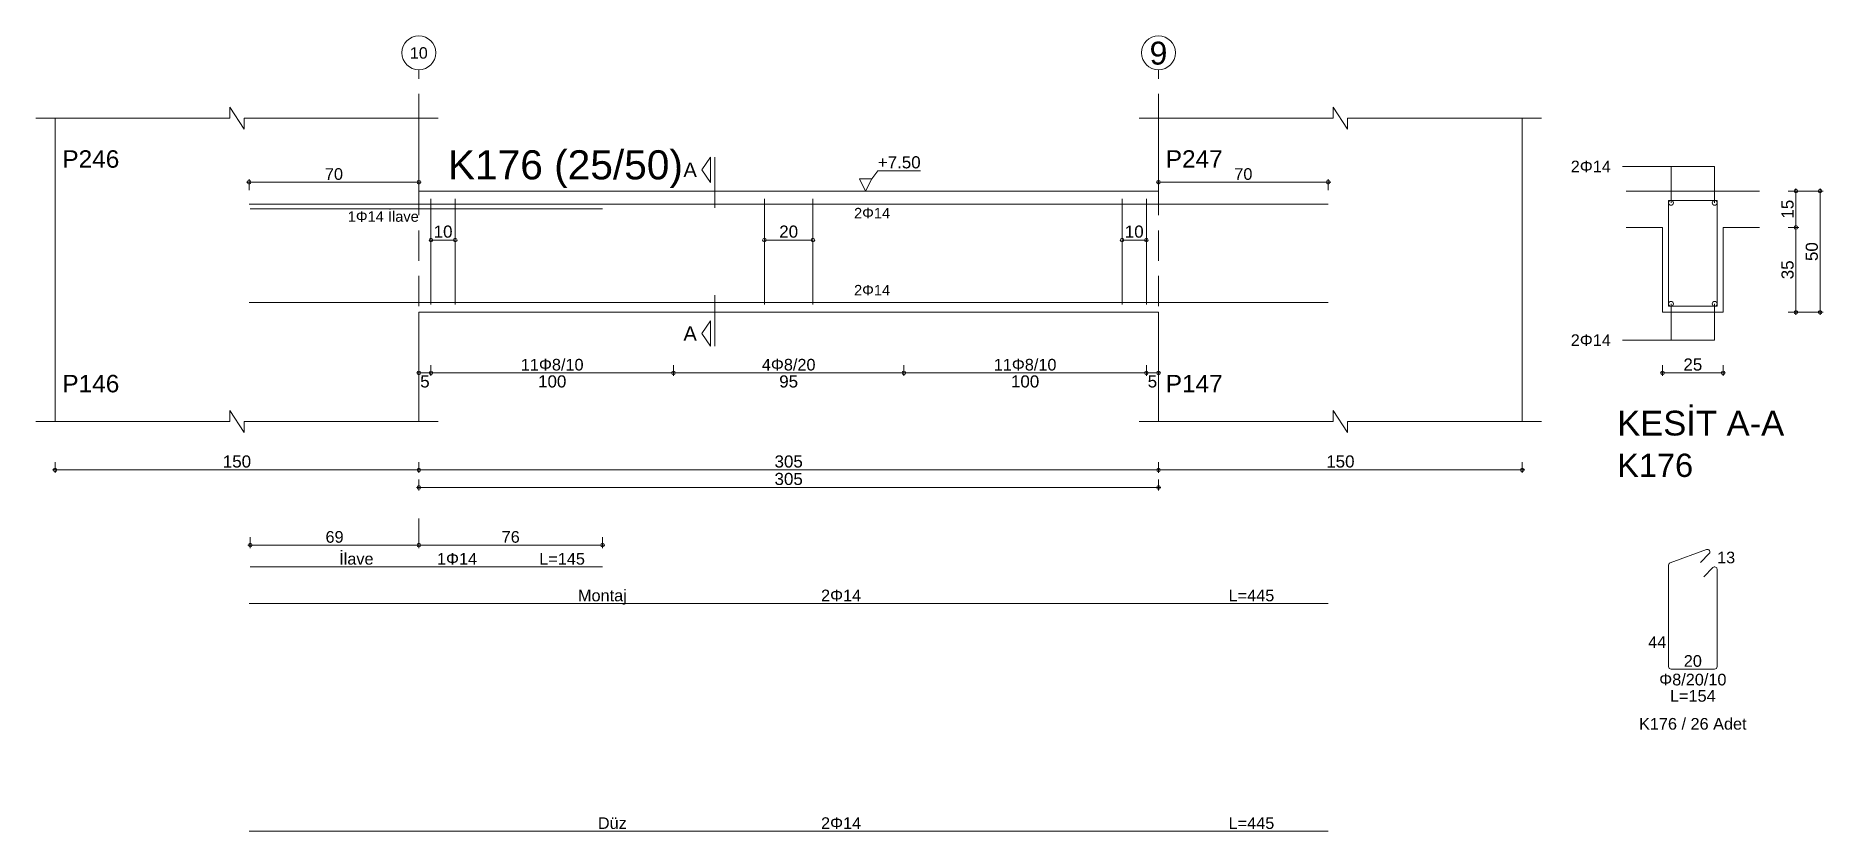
# Model space of a CAD drawing. Header units: millimetres. Extents: x 23801 to 80069, y 9628 to 14137.
# Drawn here: x 46411 to 47516, y 10797 to 11289 of the extents above; entities that cross this region are included whole.
import ezdxf

# ---------------------------------------------------------------- set-up
doc = ezdxf.new("R2010")
doc.units = ezdxf.units.MM
doc.linetypes.add('DASHDOT2', pattern=[12.7, 6.35, -3.175, 0, -3.175])
doc.linetypes.add('DASHED4', pattern=[18.75, 12.5, -6.25])
doc.layers.add('aks', color=251, linetype='DASHDOT2', lineweight=35)
for name, color, linetype in [('Donatı Topl. Uzun. Yazısı', 7, 'Continuous'), ('Donatı Uz. Yazısı', 7, 'Continuous'), ('Donatı Yazısı', 7, 'Continuous'), ('Donatı Çizgisi', 7, 'Continuous'), ('Kiriş', 7, 'Continuous'), ('Standart', 7, 'Continuous'), ('Ölçülendirme', 7, 'Continuous')]:
    doc.layers.add(name, color=color, linetype=linetype)
doc.styles.add('arial_1_18', font='arial.ttf', dxfattribs={"height": 0.2})

# ---------------------------------------------------------------- blocks, each defined once
blk = doc.blocks.new('IDE475Entity7438')
at = {"layer": 'aks', "color": 30, "linetype": 'DASHED4', "lineweight": 5}
for points in [[(18429.83, 1648.65), (18429.83, 1783.65)], [(18734.83, 1648.65), (18734.83, 1783.65)], [(18429.83, 1587.65), (18429.83, 1598.65)]]:
    blk.add_lwpolyline(points, dxfattribs=at)
at = {"layer": 'aks', "color": 1, "linetype": 'Continuous', "lineweight": 5}
for centre in [(18429.83, 1790.65), (18734.83, 1790.65)]:
    blk.add_circle(centre, 7, dxfattribs=at)
at = {"layer": 'Donatı Çizgisi', "color": 5, "linetype": 'Continuous', "lineweight": 5}
for points in [[(18359.83, 1728.25), (18804.83, 1728.25)], [(18360.33, 1726.25), (18505.58, 1726.25)], [(18434.83, 1686.85), (18434.83, 1730.45)], [(18444.83, 1686.85), (18444.83, 1730.45)], [(18572.33, 1686.85), (18572.33, 1730.45)], [(18592.33, 1686.85), (18592.33, 1730.45)], [(18719.83, 1686.85), (18719.83, 1730.45)], [(18729.83, 1686.85), (18729.83, 1730.45)], [(18945.17, 1686.15), (18945.17, 1729.75)], [(18945.17, 1729.75), (18965.17, 1729.75)], [(18965.17, 1686.15), (18965.17, 1729.75)], [(18359.83, 1687.65), (18804.83, 1687.65)], [(18945.17, 1686.15), (18965.17, 1686.15)], [(18945.84, 1580.39), (18960.84, 1585.86)], [(18360.33, 1578.65), (18505.58, 1578.65)], [(18945.17, 1537.57), (18945.17, 1579.44)], [(18958.27, 1580.54), (18961.91, 1584.18)], [(18959.65, 1574.63), (18963.42, 1578.41)], [(18965.17, 1537.57), (18965.17, 1577.69)], [(18359.83, 1563.55), (18804.83, 1563.55)], [(18946.19, 1536.55), (18964.15, 1536.55)], [(18359.83, 1469.7), (18804.83, 1469.7)]]:
    blk.add_lwpolyline(points, dxfattribs=at)
for centre in [(18946.17, 1728.75), (18964.17, 1728.75), (18946.17, 1687.15), (18964.17, 1687.15)]:
    blk.add_circle(centre, 1, dxfattribs=at)
for centre, start, end in [((18961.19, 1584.9), 315, 110), ((18946.19, 1579.44), 110, 180), ((18964.15, 1577.69), 0, 135), ((18946.19, 1537.57), 180, 270), ((18964.15, 1537.57), 270, 0)]:
    blk.add_arc(centre, 1.02, start, end, dxfattribs=at)
at = {"layer": 'Kiriş', "color": 1, "linetype": 'Continuous', "lineweight": 5}
for points in [[(18271.83, 1763.65), (18351.83, 1763.65)], [(18279.83, 1638.65), (18279.83, 1763.65)], [(18351.83, 1763.65), (18351.83, 1768.15)], [(18357.83, 1759.15), (18351.83, 1768.15)], [(18357.83, 1759.15), (18357.83, 1763.65)], [(18357.83, 1763.65), (18437.83, 1763.65)], [(18429.83, 1733.65), (18429.83, 1763.65)], [(18726.83, 1763.65), (18806.83, 1763.65)], [(18734.83, 1733.65), (18734.83, 1763.65)], [(18806.83, 1763.65), (18806.83, 1768.15)], [(18812.83, 1759.15), (18806.83, 1768.15)], [(18812.83, 1763.65), (18892.83, 1763.65)], [(18812.83, 1759.15), (18812.83, 1763.65)], [(18884.83, 1638.65), (18884.83, 1763.65)], [(18429.83, 1733.65), (18734.83, 1733.65)], [(18927.67, 1733.65), (18982.67, 1733.65)], [(18927.67, 1718.65), (18942.67, 1718.65)], [(18942.67, 1683.65), (18942.67, 1718.65)], [(18967.67, 1718.65), (18982.67, 1718.65)], [(18967.67, 1683.65), (18967.67, 1718.65)], [(18429.83, 1683.65), (18734.83, 1683.65)], [(18429.83, 1638.65), (18429.83, 1683.65)], [(18734.83, 1638.65), (18734.83, 1683.65)], [(18942.67, 1683.65), (18967.67, 1683.65)], [(18271.83, 1638.65), (18351.83, 1638.65)], [(18357.83, 1634.15), (18351.83, 1643.15)], [(18351.83, 1638.65), (18351.83, 1643.15)], [(18357.83, 1638.65), (18437.83, 1638.65)], [(18357.83, 1634.15), (18357.83, 1638.65)], [(18726.83, 1638.65), (18806.83, 1638.65)], [(18812.83, 1634.15), (18806.83, 1643.15)], [(18806.83, 1638.65), (18806.83, 1643.15)], [(18812.83, 1638.65), (18892.83, 1638.65)], [(18812.83, 1634.15), (18812.83, 1638.65)]]:
    blk.add_lwpolyline(points, dxfattribs=at)
at = {"layer": 'Ölçülendirme', "color": 1, "linetype": 'Continuous', "lineweight": 5}
for points in [[(18546.58, 1742.4), (18550.08, 1747.65)], [(18550.08, 1737.15), (18550.08, 1747.65)], [(18551.83, 1726.65), (18551.83, 1747.65)], [(18550.08, 1737.15), (18546.58, 1742.4)], [(18616.58, 1738.65), (18619.08, 1741.98)], [(18619.08, 1741.98), (18636.76, 1741.98)], [(18926.17, 1743.75), (18964.17, 1743.75)], [(18946.17, 1728.75), (18946.17, 1743.75)], [(18964.17, 1728.75), (18964.17, 1743.75)], [(18358.83, 1737.25), (18430.83, 1737.25)], [(18359.83, 1734), (18359.83, 1738.5)], [(18429.83, 1734), (18429.83, 1738.5)], [(18614.08, 1733.65), (18611.58, 1738.65)], [(18611.58, 1738.65), (18616.58, 1738.65)], [(18616.58, 1738.65), (18614.08, 1733.65)], [(18614.08, 1733.65), (18614.08, 1733.65)], [(18733.83, 1737.25), (18805.83, 1737.25)], [(18734.83, 1734), (18734.83, 1738.5)], [(18804.83, 1734), (18804.83, 1738.5)], [(18994.42, 1733.65), (19008.92, 1733.65)], [(18997.67, 1682.65), (18997.67, 1734.65)], [(19007.67, 1682.65), (19007.67, 1734.65)], [(18994.42, 1718.65), (18998.92, 1718.65)], [(18434.83, 1713.45), (18444.83, 1713.45)], [(18572.33, 1713.45), (18592.33, 1713.45)], [(18719.83, 1713.45), (18729.83, 1713.45)], [(18551.83, 1669.65), (18551.83, 1690.65)], [(18946.17, 1672.15), (18946.17, 1687.15)], [(18964.17, 1672.15), (18964.17, 1687.15)], [(18994.42, 1683.65), (19008.92, 1683.65)], [(18546.58, 1674.9), (18550.08, 1680.15)], [(18550.08, 1669.65), (18546.58, 1674.9)], [(18550.08, 1669.65), (18550.08, 1680.15)], [(18926.17, 1672.15), (18964.17, 1672.15)], [(18428.83, 1658.65), (18735.83, 1658.65)], [(18429.83, 1657.4), (18429.83, 1661.9)], [(18434.83, 1657.4), (18434.83, 1661.9)], [(18534.83, 1657.4), (18534.83, 1661.9)], [(18629.83, 1657.4), (18629.83, 1661.9)], [(18729.83, 1657.4), (18729.83, 1661.9)], [(18734.83, 1657.4), (18734.83, 1661.9)], [(18941.67, 1658.65), (18968.67, 1658.65)], [(18942.67, 1657.4), (18942.67, 1661.9)], [(18967.67, 1657.4), (18967.67, 1661.9)], [(18279.83, 1617.4), (18279.83, 1621.9)], [(18429.83, 1617.4), (18429.83, 1621.9)], [(18734.83, 1617.4), (18734.83, 1621.9)], [(18884.83, 1617.4), (18884.83, 1621.9)], [(18278.83, 1618.65), (18885.83, 1618.65)], [(18429.83, 1610.2), (18429.83, 1614.7)], [(18734.83, 1610.2), (18734.83, 1614.7)], [(18428.83, 1611.45), (18735.83, 1611.45)], [(18359.33, 1587.65), (18430.83, 1587.65)], [(18360.33, 1586.4), (18360.33, 1590.9)], [(18428.83, 1587.65), (18506.58, 1587.65)], [(18429.83, 1586.4), (18429.83, 1590.9)], [(18429.83, 1586.4), (18429.83, 1590.9)], [(18505.58, 1586.4), (18505.58, 1590.9)]]:
    blk.add_lwpolyline(points, dxfattribs=at)
for centre in [(18359.83, 1737.25), (18429.83, 1737.25), (18734.83, 1737.25), (18804.83, 1737.25), (18997.67, 1733.65), (19007.67, 1733.65), (18997.67, 1718.65), (18434.83, 1713.45), (18444.83, 1713.45), (18572.33, 1713.45), (18592.33, 1713.45), (18719.83, 1713.45), (18729.83, 1713.45), (18997.67, 1683.65), (19007.67, 1683.65), (18429.83, 1658.65), (18434.83, 1658.65), (18434.83, 1658.65), (18534.83, 1658.65), (18534.83, 1658.65), (18629.83, 1658.65), (18629.83, 1658.65), (18729.83, 1658.65), (18729.83, 1658.65), (18734.83, 1658.65), (18942.67, 1658.65), (18967.67, 1658.65), (18279.83, 1618.65), (18429.83, 1618.65), (18429.83, 1618.65), (18734.83, 1618.65), (18734.83, 1618.65), (18884.83, 1618.65), (18429.83, 1611.45), (18734.83, 1611.45), (18360.33, 1587.65), (18429.83, 1587.65), (18429.83, 1587.65), (18505.58, 1587.65)]:
    blk.add_circle(centre, 0.75, dxfattribs=at)
at = {"layer": 'aks', "color": 1, "linetype": 'Continuous', "lineweight": 5, "style": 'arial_1_18'}
for s, height, p in [('10', 4.725, (18426.16, 1788.21)), ('9', 9.45, (18731.16, 1785.77))]:
    blk.add_text(s, height=height, dxfattribs=at).set_placement(p)
at = {"layer": 'Donatı Topl. Uzun. Yazısı', "color": 1, "linetype": 'Continuous', "lineweight": 5, "style": 'arial_1_18'}
for s, p in [('L=145', (18479.49, 1579.61)), ('L=445', (18763.75, 1564.51)), ('L=154', (18945.75, 1523.11)), ('L=445', (18763.75, 1470.66))]:
    blk.add_text(s, height=4.8, dxfattribs=at).set_placement(p)
at = {"layer": 'Donatı Uz. Yazısı', "color": 1, "linetype": 'Continuous', "lineweight": 5, "style": 'arial_1_18'}
for s, p in [('13', (18965.17, 1580.15)), ('44', (18936.75, 1545.27)), ('20', (18951.44, 1537.51))]:
    blk.add_text(s, height=4.8, dxfattribs=at).set_placement(p)
at = {"layer": 'Donatı Yazısı', "color": 5, "linetype": 'Continuous', "lineweight": 5, "style": 'arial_1_18'}
for s, height, p in [('2Φ14', 4.8, (18904.83, 1741.35)), ('1Φ14 İlave', 4.32, (18400.52, 1720.97)), ('2Φ14', 4.8, (18904.83, 1669.75)), ('1Φ14', 4.8, (18437.31, 1579.61)), ('2Φ14', 4.8, (18595.68, 1564.51)), ('Φ8/20/10', 4.8, (18941.31, 1529.83)), ('K176 / 26 Adet', 4.8, (18932.98, 1511.59)), ('2Φ14', 4.8, (18595.68, 1470.66))]:
    blk.add_text(s, height=height, dxfattribs=at).set_placement(p)
for p in [(18609.29, 1722.37), (18609.29, 1690.61)]:
    blk.add_text('2Φ14', height=4.32, rotation=360, dxfattribs=at).set_placement(p)
at = {"layer": 'Donatı Yazısı', "color": 1, "linetype": 'Continuous', "lineweight": 5, "style": 'arial_1_18'}
for s, p in [('İlave', (18397, 1579.61)), ('Montaj', (18495.45, 1564.51)), ('Düz', (18503.66, 1470.66))]:
    blk.add_text(s, height=4.8, dxfattribs=at).set_placement(p)
at = {"layer": 'Kiriş', "color": 1, "linetype": 'Continuous', "lineweight": 5, "style": 'arial_1_18'}
for s, height, p in [('P246', 7.2, (18282.83, 1743.25)), ('K176 (25/50)', 12, (18441.83, 1738.45)), ('P247', 7.2, (18737.83, 1743.25)), ('P146', 7.2, (18282.83, 1650.65)), ('P147', 7.2, (18737.83, 1650.65)), ('KESİT A-A', 10.2, (18923.97, 1632.85)), ('K176', 9.6, (18923.97, 1615.77))]:
    blk.add_text(s, height=height, dxfattribs=at).set_placement(p)
at = {"layer": 'Ölçülendirme', "color": 1, "linetype": 'Continuous', "lineweight": 5, "style": 'arial_1_18'}
for s, height, p in [('+7.50', 5, (18619.08, 1742.98)), ('70', 4.8, (18391.1, 1738.25)), ('A', 5.95, (18538.94, 1739.42)), ('70', 4.8, (18766.1, 1738.25)), ('A', 5.95, (18538.94, 1671.92)), ('25', 5, (18951.28, 1659.61)), ('5', 5, (18430.39, 1652.65)), ('100', 5, (18479.01, 1652.65)), ('95', 5, (18578.45, 1652.65)), ('100', 5, (18674, 1652.65)), ('5', 5, (18730.39, 1652.65)), ('150', 5, (18349, 1619.65)), ('305', 5, (18576.51, 1619.65)), ('150', 5, (18804.01, 1619.65)), ('305', 5, (18576.51, 1612.45))]:
    blk.add_text(s, height=height, dxfattribs=at).set_placement(p)
for s, rotation, p in [('15', 90, (18996.71, 1722.27)), ('10', 360, (18435.95, 1714.41)), ('20', 360, (18578.45, 1714.41)), ('10', 360, (18720.95, 1714.41)), ('50', 90, (19006.71, 1704.77)), ('35', 90, (18996.71, 1697.27))]:
    blk.add_text(s, height=5, rotation=rotation, dxfattribs=at).set_placement(p)
at = {"layer": 'Ölçülendirme', "color": 5, "linetype": 'Continuous', "lineweight": 5, "style": 'arial_1_18'}
for s, p in [('11Φ8/10', (18471.9, 1659.65)), ('4Φ8/20', (18571.27, 1659.65)), ('11Φ8/10', (18666.9, 1659.65)), ('69', (18391.35, 1588.65)), ('76', (18463.98, 1588.65))]:
    blk.add_text(s, height=4.8, dxfattribs=at).set_placement(p)

msp = doc.modelspace()

# ---------------------------------------------------------------- block references
at = {"layer": 'Standart', "xscale": 1.5, "yscale": 1.5, "zscale": 1.5}
msp.add_blockref('IDE475Entity7438', (19002.9, 8592.3), dxfattribs=at)

doc.saveas('drawing.dxf')
